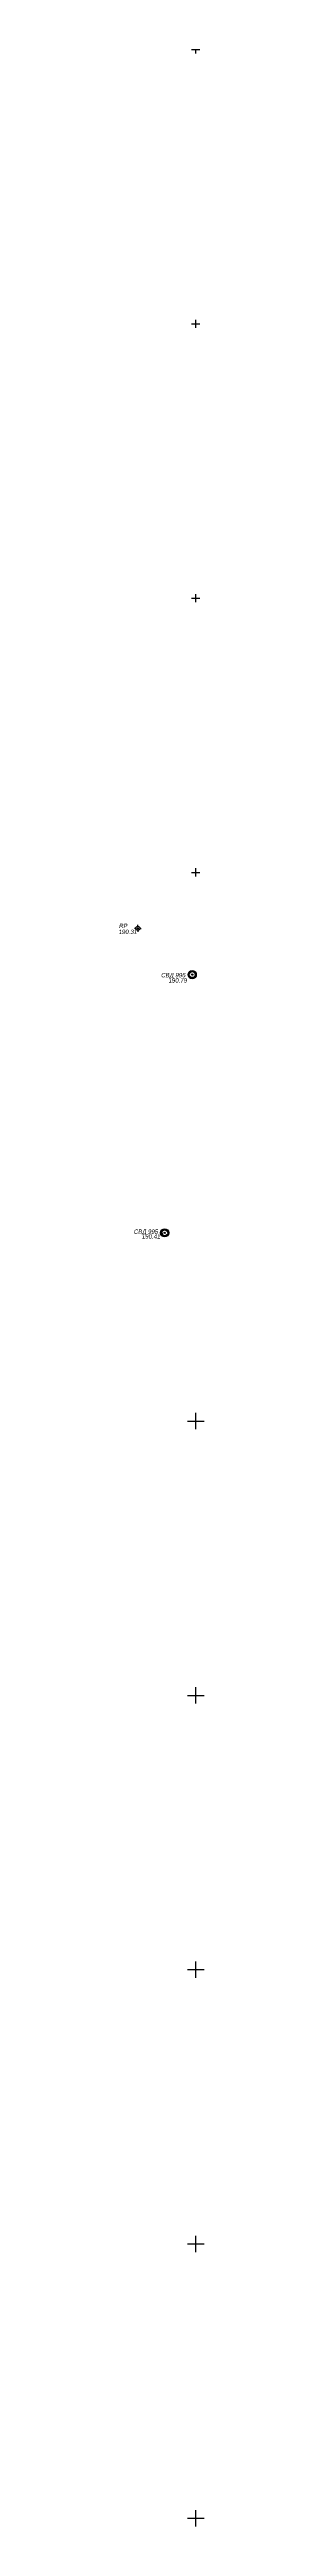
# Model space of a CAD drawing. Header units: millimetres. Extents: x 3233000 to 6468300, y 5635113 to 11269398.
# Drawn here: x 3234344 to 3234406, y 5635194 to 5637000 of the extents above; entities that cross this region are included whole.
import ezdxf
from ezdxf.enums import TextEntityAlignment as Align

# ---------------------------------------------------------------- set-up
doc = ezdxf.new("R2010")
doc.units = ezdxf.units.MM
doc.header["$LTSCALE"] = 2
doc.header["$PDMODE"] = 32
doc.header["$PDSIZE"] = 0.3
for name, color, linetype in [('POINT_OBJ', 7, 'Continuous'), ('ВЫСОТЫ', 7, 'Continuous'), ('ИМЕНА', 7, 'Continuous'), ('кресты', 7, 'Continuous'), ('ПИКЕТЫ', 7, 'Continuous'), ('ПРОМЫШЛЕННЫЕ', 7, 'Continuous'), ('ПУНКТЫ', 7, 'Continuous'), ('ТОКА_СТ', 1, 'Continuous')]:
    doc.layers.add(name, color=color, linetype=linetype)
doc.styles.add('grad', font='grad.shx')
doc.styles.add('universw', font='universw.shx', dxfattribs={"oblique": 10})
doc.styles.add('user', font='symeteo.shx', dxfattribs={"height": 2.5})

# ---------------------------------------------------------------- blocks, each defined once
blk = doc.blocks.new('piket')
at = {"layer": 'ПИКЕТЫ', "linetype": 'Continuous'}
h = blk.add_hatch(color=7, dxfattribs=at)
edge = h.paths.add_edge_path()
edge.add_arc((0, 0), 0.3, 0, 360)
at = {"layer": 'ПИКЕТЫ', "color": 7, "linetype": 'Continuous'}
blk.add_circle((0, 0), 0.3, dxfattribs=at)
at = {"layer": 'ВЫСОТЫ', "style": 'universw', "oblique": 6}
blk.add_attdef('H', (1.9, -0.2), '', height=2, dxfattribs=at)
at = {"layer": 'ИМЕНА', "style": 'universw', "oblique": 10}
blk.add_attdef('NAME', text='', height=2, dxfattribs=at).set_placement((0, 2.4), align=Align.CENTER)
at = {"layer": 'ТОКА_СТ', "style": 'universw', "oblique": 6, "flags": 1}
blk.add_attdef('POINT', text='', height=2, dxfattribs=at).set_placement((0, -2.8), align=Align.CENTER)
blk = doc.blocks.new('89_1')
h = blk.add_hatch(color=256)
h.paths.add_polyline_path([(-1.5, 0, 1), (1.5, 0, 1)])
h.paths.add_polyline_path([(1.1, 0, -1), (-1.1, 0, -1)], flags=16)
h.paths.add_polyline_path([(0.06, 0, -1), (-0.06, 0, -1)], flags=0)
for radius in [1.5, 1.1, 0.0622]:
    blk.add_circle((0, 0), radius)
at = {"color": 7, "linetype": 'Continuous', "style": 'user', "flags": 8}
blk.add_attdef('ddddd', (2.53, -1.14), '', height=2.5, dxfattribs=at)
at = {"color": 7, "linetype": 'Continuous', "style": 'grad', "oblique": 10, "width": 0.7}
for tag, p in [('P37', (6.48, 0.16)), ('P4', (6.45, -2.94))]:
    blk.add_attdef(tag, text='', height=2.5, dxfattribs=at).set_placement(p, align=Align.CENTER)
blk = doc.blocks.new('5_1')
at = {"linetype": 'Continuous'}
h = blk.add_hatch(color=7, dxfattribs=at)
edge = h.paths.add_edge_path()
edge.add_arc((0, 0), 0.0588, 0, 360)
at = {"color": 7, "linetype": 'Continuous'}
for p, q in [((-0.75, 0), (-1.25, 0)), ((0, 0.75), (0, 1.25)), ((0.75, 0), (1.25, 0)), ((0, -0.75), (0, -1.25))]:
    blk.add_line(p, q, dxfattribs=at)
for radius in [0.75, 0.0588]:
    blk.add_circle((0, 0), radius, dxfattribs=at)
at = {"color": 7, "linetype": 'Continuous', "style": 'grad', "oblique": 10, "width": 0.7}
blk.add_attdef('P37', text='', height=2.5, dxfattribs=at).set_placement((-2, 0), align=Align.MIDDLE_RIGHT)
at = {"color": 7, "linetype": 'Continuous', "style": 'user', "flags": 8}
blk.add_attdef('ddddd', text='', height=2.5, dxfattribs=at).set_placement((2, 0), align=Align.MIDDLE_LEFT)
at = {"color": 7, "linetype": 'Continuous', "style": 'grad', "oblique": 10, "width": 0.7}
blk.add_attdef('P4', (2, 0.7), '', height=2.5, dxfattribs=at)
blk.add_attdef('P69', text='', height=2.5, dxfattribs=at).set_placement((2, -0.7), align=Align.TOP_LEFT)

msp = doc.modelspace()

# ---------------------------------------------------------------- linework, layer by layer
at = {"layer": 'POINT_OBJ', "color": 7, "linetype": 'Continuous'}
for p in [(3234357.9, 5636359.2, 190.3), (3234397.4, 5636325.5, 190.8), (3234377.4, 5636137.2, 190.4)]:
    msp.add_point(p, dxfattribs=at)
at = {"layer": 'кресты', "color": 7, "linetype": 'Continuous'}
for p, q in [((3234397, 5637000), (3234403, 5637000)), ((3234400, 5636997), (3234400, 5637000)), ((3234397, 5636800), (3234403, 5636800)), ((3234400, 5636797), (3234400, 5636803)), ((3234397, 5636600), (3234403, 5636600)), ((3234400, 5636597), (3234400, 5636603)), ((3234397, 5636400), (3234403, 5636400)), ((3234400, 5636397), (3234400, 5636403)), ((3234400, 5635994), (3234400, 5636006)), ((3234394, 5636000), (3234406, 5636000)), ((3234400, 5635794), (3234400, 5635806)), ((3234394, 5635800), (3234406, 5635800)), ((3234400, 5635594), (3234400, 5635606)), ((3234394, 5635600), (3234406, 5635600)), ((3234394, 5635400), (3234406, 5635400)), ((3234400, 5635394), (3234400, 5635406)), ((3234394, 5635200), (3234406, 5635200)), ((3234400, 5635194), (3234400, 5635206))]:
    msp.add_line(p, q, dxfattribs=at)

# ---------------------------------------------------------------- block references
at = {"layer": 'ПИКЕТЫ', "color": 4}
ref = msp.add_blockref('piket', (3234357.9, 5636359.2, 190.3), dxfattribs=dict(at, xscale=1.6, yscale=1.6, zscale=1.6))
ref.add_attrib('H', '190.31', (3234343.8, 5636355.1, -114.2), dxfattribs={"layer": 'ВЫСОТЫ', "height": 3.2, "style": 'universw', "oblique": 6})
ref.add_attrib('NAME', 'RP', dxfattribs={"layer": 'ИМЕНА', "height": 3.2, "style": 'universw', "oblique": 10}).set_placement((3234347.1, 5636359.4, 190.3), align=Align.CENTER)
ref = msp.add_blockref('piket', (3234397.4, 5636325.5, 190.8), dxfattribs=dict(at, xscale=1.6, yscale=1.6, zscale=1.6))
ref.add_attrib('H', '190.79', (3234380.1, 5636319.7, -114.5), dxfattribs={"layer": 'ВЫСОТЫ', "height": 3.2, "style": 'universw', "oblique": 6})
ref.add_attrib('NAME', 'СВД 996', dxfattribs={"layer": 'ИМЕНА', "height": 3.2, "style": 'universw', "oblique": 10}).set_placement((3234383.5, 5636323.5, 190.8), align=Align.CENTER)
ref = msp.add_blockref('piket', (3234377.4, 5636137.2, 190.4), dxfattribs=dict(at, xscale=1.6, yscale=1.6, zscale=1.6))
ref.add_attrib('H', '190.41', (3234360.7, 5636133, -114.2), dxfattribs={"layer": 'ВЫСОТЫ', "height": 3.2, "style": 'universw', "oblique": 6})
ref.add_attrib('NAME', 'СВД 995', dxfattribs={"layer": 'ИМЕНА', "height": 3.2, "style": 'universw', "oblique": 10}).set_placement((3234363.6, 5636136.5, 190.4), align=Align.CENTER)
at = {"layer": 'ПИКЕТЫ', "color": 4, "xscale": 1.75, "yscale": 1.75, "zscale": 1.75}
msp.add_blockref('piket', (3234375.1, 5636136.8), dxfattribs=at)
at = {"layer": 'ПРОМЫШЛЕННЫЕ', "color": 7, "linetype": 'Continuous', "xscale": 2, "yscale": 2, "zscale": 2}
for p, rotation in [((3234397.4, 5636325.5), 11.51308921824984), ((3234377.4, 5636137.2), 337.164673084116)]:
    msp.add_blockref('89_1', p, dxfattribs=dict(at, rotation=rotation))
at = {"layer": 'ПУНКТЫ', "color": 7, "linetype": 'Continuous', "xscale": 2, "yscale": 2, "zscale": 2, "rotation": 0.982932777762484}
msp.add_blockref('5_1', (3234357.9, 5636359.2), dxfattribs=at)

doc.saveas('drawing.dxf')
